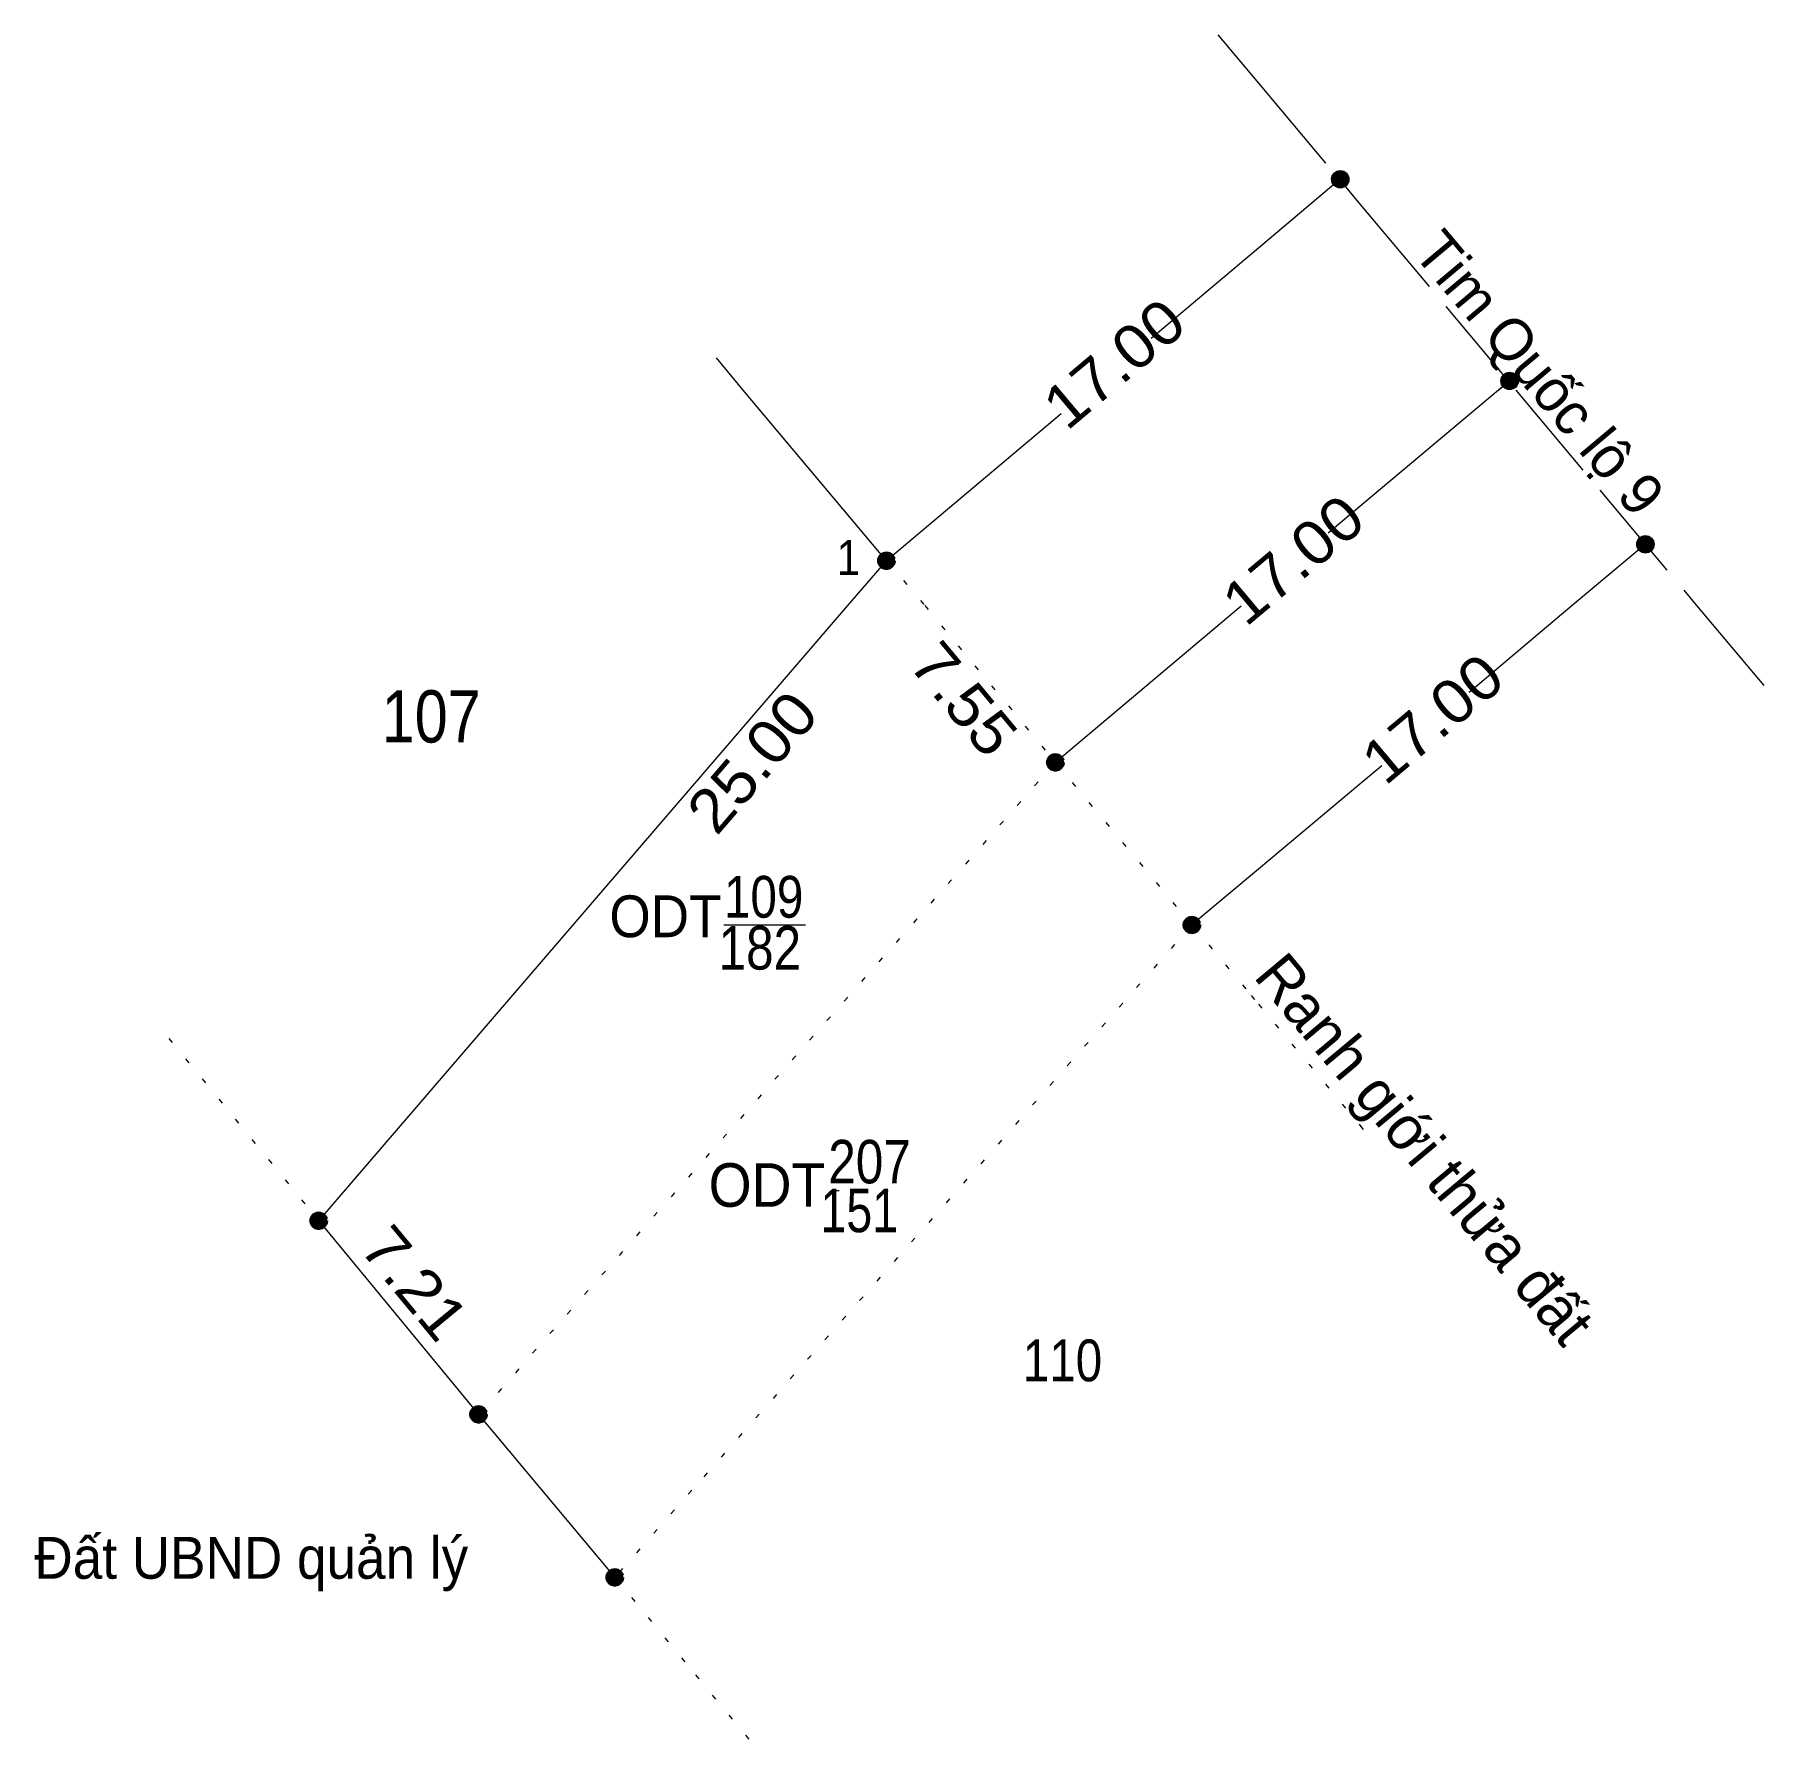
# Model space of a CAD drawing. Header units: metres. Extents: x 536981 to 537471, y 1837590 to 1837735.
# Drawn here: x 537421.48 to 537471.39, y 1837657.78 to 1837707.12 of the extents above; entities that cross this region are included whole.
import ezdxf
from ezdxf.enums import TextEntityAlignment as Align

# ---------------------------------------------------------------- set-up
doc = ezdxf.new("R2010")
doc.units = ezdxf.units.M
doc.header["$LTSCALE"] = 0.5
for name, pattern in [('DOTTED', [1.5, 0.3, -1.2]), ('LONG_DASHED', [7.5, 6, -1.5]), ('MEDIUM_DASHED', [4.5, 3, -1.5])]:
    doc.linetypes.add(name, pattern=pattern)
for name, color, linetype, lineweight in [('10', 7, 'Continuous', 13), ('13', 7, 'Continuous', 13), ('22', 7, 'LONG_DASHED', 13), ('23', 7, 'DOTTED', 13), ('63', 7, 'MEDIUM_DASHED', 13), ('8', 7, 'MEDIUM_DASHED', 13)]:
    doc.layers.add(name, color=color, linetype=linetype, lineweight=lineweight)

msp = doc.modelspace()

# ---------------------------------------------------------------- texts
at = {"layer": '10', "width": 1.1}
for rotation, p in [(40.06, (537452.8678, 1837697.2033)), (40.013, (537458.0082, 1837691.5711)), (40.013, (537462.0082, 1837687.0111))]:
    msp.add_text('17.00', height=1.25, rotation=rotation, dxfattribs=at).set_placement(p, align=Align.CENTER)
at = {"layer": '10', "width": 0.85}
msp.add_text('107', height=1.5, dxfattribs=at).set_placement((537432.86, 1837686.8), align=Align.CENTER)
at = {"layer": '10'}
msp.add_text('Ranh giới thửa đất', height=1.25, rotation=309.908, dxfattribs=at).set_placement((537460.9061, 1837674.731), align=Align.CENTER)
at = {"layer": '13'}
for s, height, width, p in [('109', 1.2, 0.85, (537442.405, 1837681.77)), ('ODT', 1.2, 0.95, (537439.585, 1837681.21)), ('182', 1.25, 0.85, (537442.295, 1837680.28)), ('207', 1.25, 0.85, (537445.445, 1837674.14)), ('ODT', 1.25, 0.95, (537442.5, 1837673.47)), ('151', 1.25, 0.8, (537445.15, 1837672.74)), ('110', 1.2, 0.85, (537450.985, 1837668.46))]:
    msp.add_text(s, height=height, dxfattribs=dict(at, width=width)).set_placement(p, align=Align.CENTER)
at = {"layer": '63', "width": 0.9}
msp.add_text(' 1', height=1, dxfattribs=at).set_placement((537445.17, 1837691.61), align=Align.RIGHT)
at = {"layer": '63', "width": 1.1}
for s, rotation, p in [('7.55', 309.796, (537447.6762, 1837687.65)), ('25.00', 49.312, (537442.5526, 1837685.8325)), ('7.21', 309.541, (537431.9081, 1837670.8829))]:
    msp.add_text(s, height=1.25, rotation=rotation, dxfattribs=at).set_placement(p, align=Align.CENTER)
at = {"layer": '8'}
msp.add_text('Tim Quốc lộ 9', height=1.2, rotation=309.996, dxfattribs=at).set_placement((537464.2205, 1837697.0256), align=Align.CENTER)
at = {"layer": '8', "width": 0.95}
msp.add_text('Đất UBND quản lý', height=1.2, dxfattribs=at).set_placement((537427.695, 1837662.79), align=Align.CENTER)

# ---------------------------------------------------------------- hatches: boundary and pattern name
at = {"layer": '10'}
for points in [[(537459.21, 1837702.97, 1), (537458.71, 1837702.97, 1)], [(537464.07, 1837697.18, 1), (537463.57, 1837697.18, 1)], [(537467.97, 1837692.49, 1), (537467.47, 1837692.49, 1)]]:
    msp.add_hatch(color=256, dxfattribs=at).paths.add_polyline_path(points)
at = {"layer": '63'}
for points in [[(537446.18, 1837692.02, 1), (537445.68, 1837692.02, 1)], [(537451.03, 1837686.23, 1), (537450.53, 1837686.23, 1)], [(537454.95, 1837681.56, 1), (537454.45, 1837681.56, 1)], [(537429.88, 1837673.07, 1), (537429.38, 1837673.07, 1)], [(537434.47, 1837667.51, 1), (537433.97, 1837667.51, 1)], [(537438.38, 1837662.83, 1), (537437.88, 1837662.83, 1)]]:
    msp.add_hatch(color=256, dxfattribs=at).paths.add_polyline_path(points)

# ---------------------------------------------------------------- linework, layer by layer
at = {"layer": '10'}
for p, q in [((537441.82, 1837696.92), (537441.05, 1837697.84)), ((537445.93, 1837692.02), (537441.82, 1837696.92)), ((537463.82, 1837697.18), (537463.51, 1837696.92)), ((537450.95, 1837696.24), (537445.93, 1837692.02)), ((537444.82, 1837690.73), (537445.93, 1837692.02)), ((537429.63, 1837673.07), (537444.82, 1837690.73)), ((537456.11, 1837690.71), (537450.78, 1837686.23)), ((537456.61, 1837683.16), (537454.7, 1837681.56))]:
    msp.add_line(p, q, dxfattribs=at)
at = {"layer": '10', "linetype": 'DOTTED'}
for p, q in [((537450.78, 1837686.23), (537434.22, 1837667.51)), ((537454.7, 1837681.56), (537440.34, 1837665.33)), ((537425.33, 1837678.3), (537429.63, 1837673.07)), ((537440.34, 1837665.33), (537438.13, 1837662.83)), ((537438.13, 1837662.83), (537440.45, 1837660.03)), ((537440.45, 1837660.03), (537442.31, 1837657.78))]:
    msp.add_line(p, q, dxfattribs=at)
at = {"layer": '10'}
for points in [[(537458.96, 1837702.97), (537456.61, 1837700.99), (537453.53, 1837698.4)], [(537463.8, 1837697.16), (537459.58, 1837693.62), (537458.61, 1837692.81)], [(537467.72, 1837692.49), (537465.62, 1837690.73), (537462.66, 1837688.24)], [(537460.15, 1837686.13), (537459.58, 1837685.65), (537456.61, 1837683.16)], [(537429.63, 1837673.07), (537434.22, 1837667.51), (537438.13, 1837662.83)]]:
    msp.add_lwpolyline(points, dxfattribs=at)
for centre in [(537458.96, 1837702.97), (537463.82, 1837697.18), (537467.72, 1837692.49)]:
    msp.add_circle(centre, 0.25, dxfattribs=at)
at = {"layer": '13'}
msp.add_line((537441.26, 1837681.56), (537443.61, 1837681.56), dxfattribs=at)
at = {"layer": '13', "linetype": 'DOTTED'}
msp.add_line((537444.42, 1837673.94), (537445.98, 1837673.94), dxfattribs=at)
at = {"layer": '22'}
for p, q in [((537455.44, 1837707.12), (537456.61, 1837705.73)), ((537456.61, 1837705.73), (537459.58, 1837702.19)), ((537459.58, 1837702.19), (537464, 1837696.92))]:
    msp.add_line(p, q, dxfattribs=at)
msp.add_lwpolyline([(537464, 1837696.92), (537469.19, 1837690.73), (537471.39, 1837688.11)], dxfattribs=at)
at = {"layer": '23'}
for p, q in [((537450.78, 1837686.23), (537454.7, 1837681.56)), ((537456.61, 1837679.29), (537459.58, 1837675.74)), ((537459.58, 1837675.74), (537459.62, 1837675.69))]:
    msp.add_line(p, q, dxfattribs=at)
for points in [[(537445.93, 1837692.02), (537447.03, 1837690.73), (537450.78, 1837686.23)], [(537454.7, 1837681.56), (537456.4, 1837679.54), (537456.61, 1837679.29)]]:
    msp.add_lwpolyline(points, dxfattribs=at)
at = {"layer": '63'}
for centre in [(537445.93, 1837692.02), (537450.78, 1837686.23), (537454.7, 1837681.56), (537429.63, 1837673.07), (537434.22, 1837667.51), (537438.13, 1837662.83)]:
    msp.add_circle(centre, 0.25, dxfattribs=at)

msp.set_redraw_order([(e.dxf.handle, doc.entitydb.next_handle()) for e in msp.query("TEXT MTEXT ATTDEF DIMENSION ARC_DIMENSION")])  # texts and dimensions are drawn at this point

doc.saveas('drawing.dxf')
